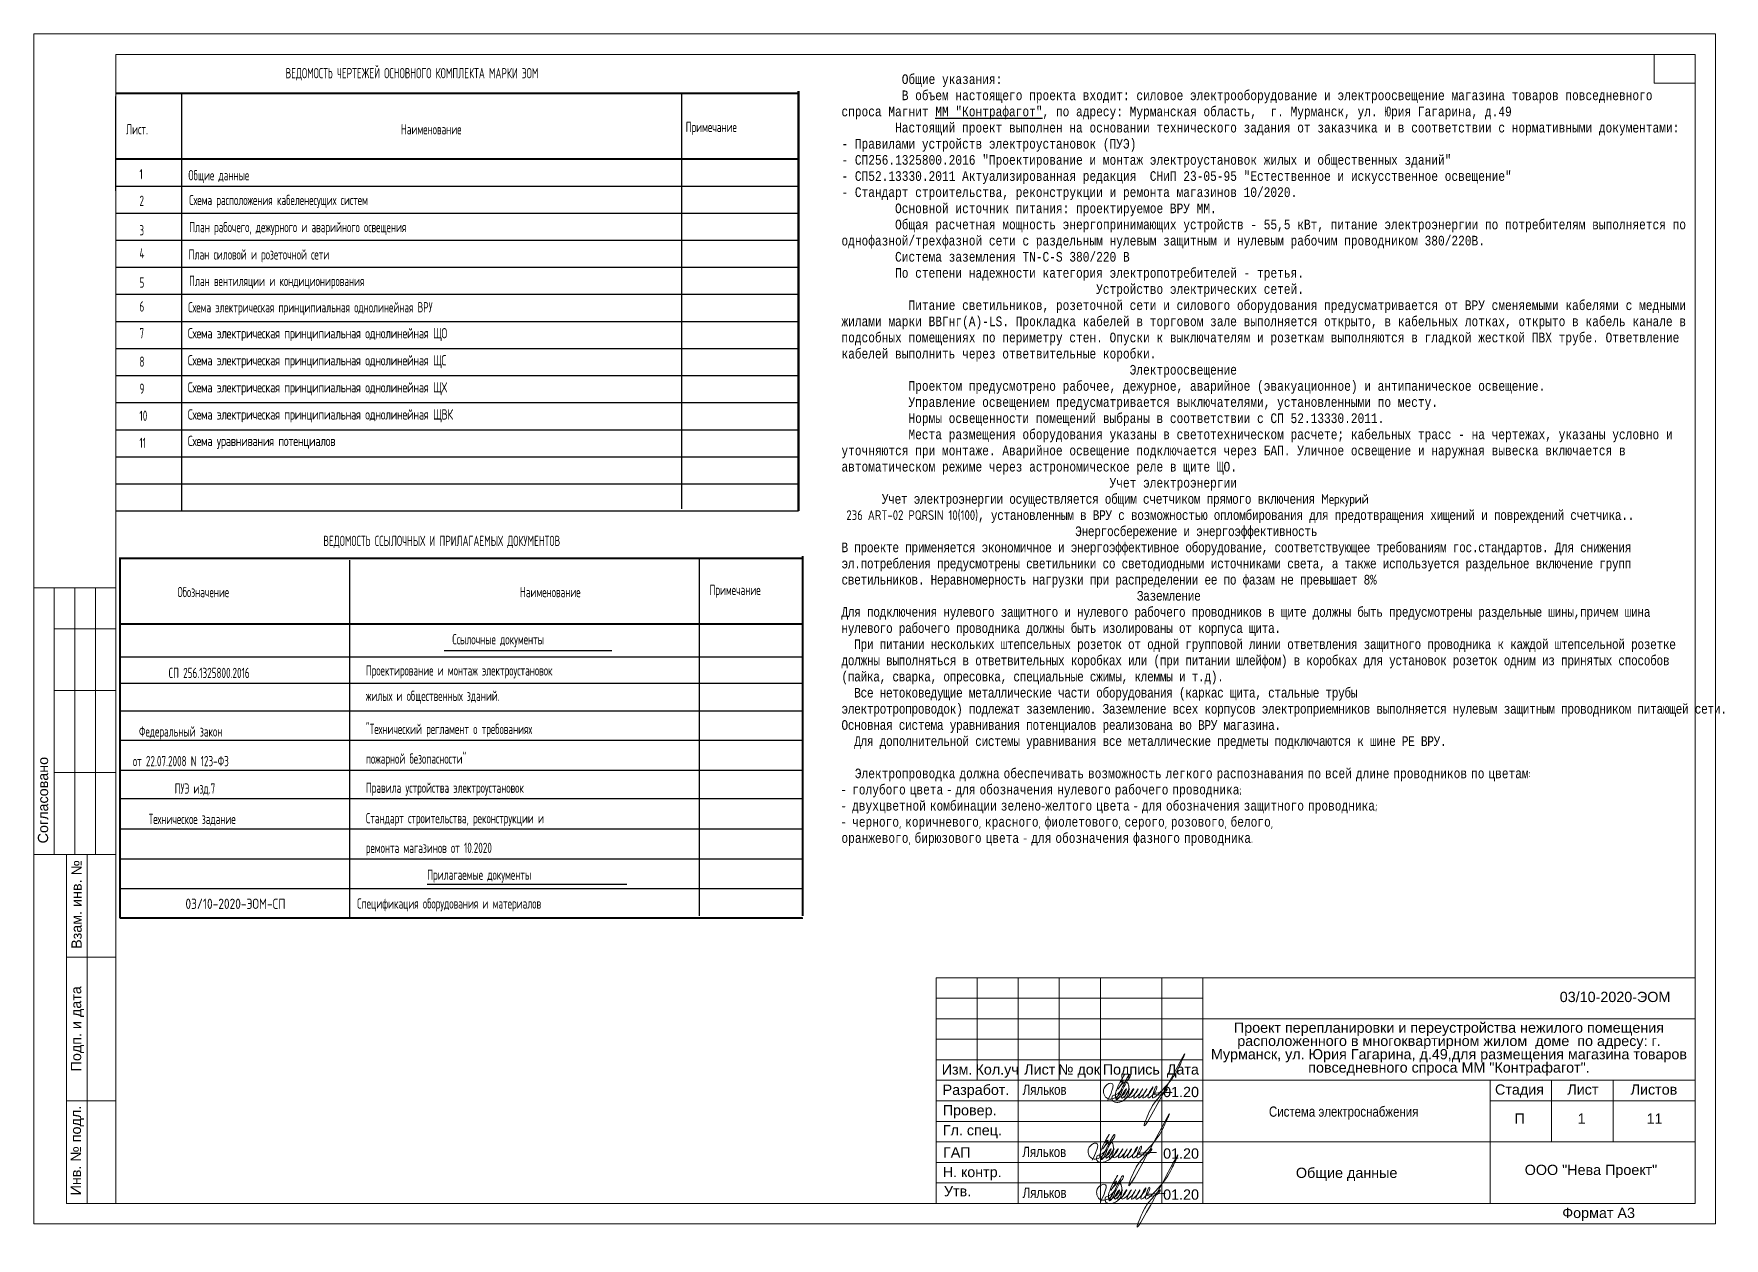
# Model space of a CAD drawing. Header units: metres. Extents: x -472 to 201, y -446 to -235.
# Drawn here: x -52.4 to 30, y -294 to -235.3 of the extents above; entities that cross this region are included whole.
import ezdxf
from ezdxf.enums import TextEntityAlignment as Align

# ---------------------------------------------------------------- set-up
doc = ezdxf.new("R2010")
doc.units = ezdxf.units.M
doc.header["$MEASUREMENT"] = 0
for name, color, linetype, lineweight in [('Level 50', 7, 'Continuous', 0), ('Level 63', 7, 'Continuous', 0), ('ЭО', 10, 'Continuous', 35)]:
    doc.layers.add(name, color=color, linetype=linetype, lineweight=lineweight)
doc.layers.add('ЭО-ЭМ', color=7, linetype='Continuous')
doc.styles.add('GOST 2.304', font='CS_Gost2304.shx')
doc.styles.add('Style-Arial', font='arial.ttf')
doc.styles.add('Times', font='CS_Gost2304.shx')
doc.styles.add('ЭОЭМ', font='monotxt.shx', dxfattribs={"width": 0.8})

msp = doc.modelspace()

# ---------------------------------------------------------------- texts
at = {"color": 7, "lineweight": 13, "style": 'Style-Arial', "width": 0.8}
for p in [(-4.223, -286.554), (-4.238, -289.585), (-4.223, -291.575)]:
    msp.add_text('Ляльков', height=0.5, dxfattribs=at).set_placement(p, align=Align.TOP_LEFT)
at = {"color": 7, "linetype": 'Continuous', "lineweight": 13, "style": 'Style-Arial'}
msp.add_text('Общие данные', height=0.5, dxfattribs=at).set_placement((9.1, -291.104))
at = {"color": 7, "linetype": 'Continuous', "lineweight": 13, "insert": (16.562, -283.529), "char_height": 0.5, "width": 23.28161, "attachment_point": 2, "line_spacing_factor": 0.776524, "style": 'Style-Arial'}
msp.add_mtext('Проект перепланировки и переустройства нежилого помещения расположенного в многоквартирном жилом  доме  по адресу: г. Мурманск, ул. Юрия Гагарина, д.49,для размещения магазина товаров \\Pповседневного спроса ММ "Контрафагот".', dxfattribs=at)
at = {"color": 7, "linetype": 'Continuous', "lineweight": 30, "char_height": 0.5, "attachment_point": 1, "line_spacing_factor": 0.72, "style": 'GOST 2.304'}
for insert in [(2.626, -286.664), (2.626, -289.664), (2.626, -291.664)]:
    msp.add_mtext('{\\fArial|b0|i0|c204|p39;01.20}', dxfattribs=dict(at, insert=insert))
at = {"color": 7, "linetype": 'Continuous', "lineweight": 0, "char_height": 0.5, "attachment_point": 5}
for s, insert, line_spacing_factor, style in [('{\\W0.8;Система электроснабжения}', (11.427, -287.946), 0.9, 'Style-Arial'), ('{\\fArial|b0|i0|c204|p39;П}', (20.015, -288.213), 0.72, 'GOST 2.304'), ('{\\fArial|b0|i0|c204|p39;1}', (23.026, -288.213), 0.72, 'GOST 2.304'), ('{\\fArial|b0|i0|c204|p39;11}', (26.585, -288.213), 0.72, 'GOST 2.304')]:
    msp.add_mtext(s, dxfattribs=dict(at, insert=insert, line_spacing_factor=line_spacing_factor, style=style))
at = {"layer": 'Level 63', "color": 7, "linetype": 'Continuous', "lineweight": 0, "style": 'Style-Arial'}
msp.add_text('03/10-2020-ЭОМ', height=0.5, dxfattribs=at).set_placement((21.963, -282.032), align=Align.TOP_LEFT)
at = {"layer": 'ЭО', "linetype": 'ByBlock', "lineweight": -3, "ltscale": 5, "insert": (-13.059, -237.321), "char_height": 0.472, "width": 41.29155, "attachment_point": 1, "style": 'ЭОЭМ'}
msp.add_mtext('\\A1;\\pxsm1,t6.4,78.8;{\\C0;         Общие указания:\\P\\ps*,tz;         В объем настоящего проекта входит: силовое электрооборудование и электроосвещение магазина товаров повседневного спроса\\A0; Магнит \\LММ "Контрафагот"\\l, по адресу: Мурманская область,  г. Мурманск, ул. Юрия Гагарина, д.49\\P\\psm1,t6.4,78.8;\\A1;        Настоящий проект выполнен на основании технического задания от заказчика и в соответствии с нормативными документами:\\P- Правилами устройств электроустановок (ПУЭ)\\P- СП256.1325800.2016 "Проектирование и монтаж электроустановок жилых и общественных зданий"\\P- СП52.13330.2011 Актуализированная редакция  СНиП 23-05-95 "Естественное и искусственное освещение"\\P- Стандарт строительства, реконструкции и ремонта магазинов 10/2020.\\P        Основной источник питания: проектируемое ВРУ ММ.\\P        Общая расчетная мощность энергопринимающих устройств - 55,5 кВт, питание электроэнергии по потребителям выполняется по однофазной/трехфазной сети с раздельным нулевым защитным и нулевым рабочим проводником 380/220В.\\P        Система заземления TN-C-S 380/220 В\\P        По степени надежности категория электропотребителей - третья.\\P                                      Устройство электрических сетей.\\P\\ptz;          Питание светильников, розеточной сети и силового оборудования предусматривается от ВРУ сменяемыми кабелями с медными жилами марки ВВГнг(А)-LS. Прокладка кабелей в торговом зале выполняется открыто, в кабельных лотках, открыто в кабель канале в подсобных помещениях по периметру стен. Опуски к выключателям и розеткам выполняются в гладкой жесткой ПВХ трубе. Ответвление кабелей выполнить через ответвительные коробки. \\P                                           Электроосвещение\\P          Проектом предусмотрено рабочее, дежурное, аварийное (эвакуационное) и антипаническое освещение.\\P\\pt6.4,78.8;          Управление освещением предусматривается выключателями, установленными по месту. \\P          Нормы освещенности помещений выбраны в соответствии с СП 52.13330.2011.\\P          Места размещения оборудования указаны в светотехническом расчете; кабельных трасс - на чертежах, указаны условно и уточняются при монтаже. Аварийное освещение подключается через БАП. Уличное освещение и наружная вывеска включается в автоматическом режиме через астрономическое реле в щите ЩО.\\P                                        Учет электроэнергии\\P\\pi4.1756,s*,tz;\\T0.95;Учет электроэнергии осуществляется общим счетчиком прямого включения \\Fcs_gost2304|c204;\\W1;\\T1;Меркурий\\P\\pi0; 236 ART-02 PQRSIN \\A0;10(100)\\A1;\\Fmonotxt|c204;\\W0.8;\\T0.95;, установленным в ВРУ с возможностью опломбирования для предотвращения хищений и повреждений счетчика..\\P\\pi24.143,sm1;Энергосбережение и энергоэффективность \\P\\pi0,t6.4,78.8;В проекте применяется экономичное и энергоэффективное оборудование, соответствующее требованиям гос.стандартов. Для снижения эл.потребления предусмотрены светильники со светодиодными источниками света, а также используется раздельное включение групп светильников. Неравномерность нагрузки при распределении ее по фазам не превышает 8%\\T1;\\P\\pi30.513,tz;\\T0.95;Заземление\\P\\pi0;Для подключения нулевого защитного и нулевого рабочего проводников в щите должны быть предусмотрены раздельные шины,причем шина нулевого рабочего проводника должны быть изолированы от корпуса щита.\\P  При питании нескольких штепсельных розеток от одной групповой линии ответвления защитного проводника к каждой штепсельной розетке должны выполняться в ответвительных коробках или (при питании шлейфом) в коробках для установок розеток одним из принятых способов (пайка, сварка, опресовка, специальные сжимы, клеммы и т.д).\\P  Все нетоковедущие металлические части оборудования (каркас щита, стальные трубы\\Pэлектротропроводок) подлежат заземлению. Заземление всех корпусов электроприемников выполняется нулевым защитным проводником питающей сети.\\PОсновная система уравнивания потенциалов реализована во ВРУ магазина.\\P\\pt6.4,78.8;  Для дополнительной системы уравнивания все металлические предметы подключаются к шине РЕ ВРУ.\\T1;\\P                                  \\P\\pi0.00237,t1.1027;  Электропроводка\\Fcs_gost2304|c238; \\Fmonotxt|c204;должна\\Fcs_gost2304|c238; \\Fmonotxt|c204;обеспечивать\\Fcs_gost2304|c238; \\Fmonotxt|c204;возможность\\Fcs_gost2304|c238; \\Fmonotxt|c204;легкого\\Fcs_gost2304|c238; \\Fmonotxt|c204;распознавания\\Fcs_gost2304|c238; \\Fmonotxt|c204;по\\Fcs_gost2304|c238; \\Fmonotxt|c204;всей\\Fcs_gost2304|c238; \\Fmonotxt|c204;длине\\Fcs_gost2304|c238; \\Fmonotxt|c204;проводников\\Fcs_gost2304|c238; \\Fmonotxt|c204;по\\Fcs_gost2304|c238; \\Fmonotxt|c204;цветам\\Fcs_gost2304|c238;:\\P\\pi0;-^I\\Fmonotxt|c204;голубого\\Fcs_gost2304|c238; \\Fmonotxt|c204;цвета\\Fcs_gost2304|c238; - \\Fmonotxt|c204;для\\Fcs_gost2304|c238; \\Fmonotxt|c204;обозначения\\Fcs_gost2304|c238; \\Fmonotxt|c204;нулевого\\Fcs_gost2304|c238; \\Fmonotxt|c204;рабочего\\Fcs_gost2304|c238; \\Fmonotxt|c204;проводника\\Fcs_gost2304|c238;;\\P-^I\\Fmonotxt|c204;двухцветной\\Fcs_gost2304|c238; \\Fmonotxt|c204;комбинации\\Fcs_gost2304|c238; \\Fmonotxt|c204;зелено\\Fcs_gost2304|c238;-\\Fmonotxt|c204;желтого\\Fcs_gost2304|c238; \\Fmonotxt|c204;цвета\\Fcs_gost2304|c238; - \\Fmonotxt|c204;для\\Fcs_gost2304|c238; \\Fmonotxt|c204;обозначения\\Fcs_gost2304|c238; \\Fmonotxt|c204;защитного\\Fcs_gost2304|c238; \\Fmonotxt|c204;проводника\\Fcs_gost2304|c238;;\\P-^I\\Fmonotxt|c204;черного\\Fcs_gost2304|c238;, \\Fmonotxt|c204;коричневого\\Fcs_gost2304|c238;, \\Fmonotxt|c204;красного\\Fcs_gost2304|c238;, \\Fmonotxt|c204;фиолетового\\Fcs_gost2304|c238;, \\Fmonotxt|c204;серого\\Fcs_gost2304|c238;, \\Fmonotxt|c204;розового\\Fcs_gost2304|c238;, \\Fmonotxt|c204;белого\\Fcs_gost2304|c238;, \\P\\pt6.4,78.8;\\Fmonotxt|c204;оранжевого\\Fcs_gost2304|c238;, \\Fmonotxt|c204;бирюзового\\Fcs_gost2304|c238; \\Fmonotxt|c204;цвета\\Fcs_gost2304|c238; - \\Fmonotxt|c204;для\\Fcs_gost2304|c238; \\Fmonotxt|c204;обозначения\\Fcs_gost2304|c238; \\Fmonotxt|c204;фазного\\Fcs_gost2304|c238; \\Fmonotxt|c204;проводника\\Fcs_gost2304|c238;.}', dxfattribs=at)
at = {"layer": 'ЭО-ЭМ', "lineweight": 25, "ltscale": 100, "transparency": 33554687, "style": 'Times', "width": 0.8}
for s, p in [('ВЕДОМОСТЬ ЧЕРТЕЖЕЙ ОСНОВНОГО КОМПЛЕКТА МАРКИ ЭОМ ', (-40.158, -237.514)), ('Лист.', (-47.936, -240.245)), ('Наименование', (-34.536, -240.245)), ('Примечание', (-20.652, -240.137)), ('1', (-47.284, -242.439)), ('Общие данные', (-44.9, -242.486)), ('2', (-47.284, -243.735)), ('Схема расположения кабеленесущих систем ', (-44.859, -243.695)), ('3', (-47.284, -245.171)), ('План рабочего, дежурного и аварийного освещения', (-44.859, -245.015)), ('4', (-47.284, -246.293)), ('План силовой и розеточной сети ', (-44.887, -246.347)), ('5', (-47.284, -247.717)), ('План вентиляции и кондиционирования', (-44.866, -247.638)), ('6', (-47.284, -248.883)), ('Схема электрическая принципиальная однолинейная ВРУ', (-44.909, -248.923)), ('7', (-47.284, -250.185)), ('8', (-47.284, -251.572)), ('9', (-47.284, -252.891)), ('10', (-47.284, -254.21)), ('11', (-47.284, -255.53)), ('ВЕДОМОСТЬ ССЫЛОЧНЫХ И ПРИЛАГАЕМЫХ ДОКУМЕНТОВ', (-38.317, -260.308)), ('Обозначение', (-45.431, -262.802)), ('Наименование', (-28.731, -262.802)), ('Примечание', (-19.492, -262.695)), ('Ссылочные документы', (-32.031, -265.102)), ('Проектирование и монтаж электроустановок', (-36.246, -266.621)), ('СП 256.1325800.2016', (-45.861, -266.743)), ('жилых и общественных зданий.', (-36.246, -267.858)), ('Федеральный закон ', (-47.309, -269.595)), ('"Технический регламент о требованиях ', (-36.246, -269.473)), ('пожарной безопасности"', (-36.246, -270.918)), ('от 22.07.2008 N 123-ФЗ', (-47.605, -271.04)), ('ПУЭ изд.7', (-45.567, -272.377)), ('Правила устройства электроустановок', (-36.246, -272.337)), ('Техническое задание', (-46.838, -273.861)), ('Стандарт строительства, реконструкции и ', (-36.246, -273.821)), ('ремонта магазинов от 10.2020 ', (-36.246, -275.267)), ('Прилагаемые документы', (-33.255, -276.576)), ('Спецификация оборудования и материалов', (-36.671, -277.979))]:
    msp.add_text(s, height=0.5, dxfattribs=at).set_placement(p)
at = {"layer": 'ЭО-ЭМ', "lineweight": 25, "ltscale": 100, "transparency": 33554687, "style": 'Times'}
msp.add_text('03/10-2020-ЭОМ-СП', height=0.5, dxfattribs=at).set_placement((-42.603, -277.494), align=Align.TOP_CENTER)
at = {"layer": 'ЭО-ЭМ', "lineweight": 25, "ltscale": 100, "transparency": 33554687, "char_height": 0.5, "width": 32.17592, "attachment_point": 1, "style": 'Times'}
for s, insert in [('{\\W0.9;\\T0.95;Схема электрическая принципиальная однолинейная ЩО}', (-44.928, -249.687)), ('{\\W0.9;\\T0.95;Схема электрическая принципиальная однолинейная ЩС}', (-44.928, -251.006)), ('{\\W0.9;\\T0.95;Схема электрическая принципиальная однолинейная ЩХ}', (-44.928, -252.325)), ('{\\W0.9;\\T0.95;Схема электрическая принципиальная однолинейная ЩВК}', (-44.928, -253.645)), ('{\\W0.9;\\T0.95;Схема уравнивания потенциалов}', (-44.928, -254.936))]:
    msp.add_mtext(s, dxfattribs=dict(at, insert=insert))

# ---------------------------------------------------------------- blocks, each defined once
blk = doc.blocks.new('*U316')
at = {"layer": 'Level 50', "color": 7, "linetype": 'Continuous', "lineweight": 0}
for p, q in [((-20.487, 14.5), (20.513, 14.5)), ((-20.487, -14.5), (-20.487, 14.5)), ((20.513, 14.5), (20.513, -14.5)), ((20.513, -14.5), (-20.487, -14.5))]:
    blk.add_line(p, q, dxfattribs=at)
at = {"layer": 'Level 50', "color": 7, "linetype": 'Continuous', "lineweight": 13}
for p, q in [((-18.487, 14), (20.013, 14)), ((-18.487, 14), (-18.487, -14)), ((19.013, 14), (19.013, 13.3)), ((20.013, 14), (20.013, -14)), ((19.013, 13.3), (20.013, 13.3)), ((-18.926, -14), (20.013, -14))]:
    blk.add_line(p, q, dxfattribs=at)
at = {"layer": 'Level 63', "color": 7, "linetype": 'Continuous', "lineweight": 13}
for p, q in [((-20.487, 1), (-18.487, 1)), ((-20.487, 1), (-20.487, -5.5)), ((-19.987, 1), (-19.987, -5.5)), ((-19.487, 1), (-19.487, -5.5)), ((-18.987, 1), (-18.987, -5.5)), ((-19.987, 0), (-18.487, 0)), ((-19.987, -1.5), (-18.487, -1.5)), ((-19.987, -3.5), (-18.487, -3.5)), ((-20.487, -5.5), (-18.487, -5.5)), ((-19.687, -5.5), (-18.487, -5.5)), ((-19.187, -14), (-19.187, -5.5)), ((-19.687, -8), (-18.487, -8)), ((1.513, -8.5), (20.013, -8.5)), ((1.513, -8.5), (1.513, -14)), ((2.513, -8.5), (2.513, -11)), ((3.513, -8.5), (3.513, -14)), ((4.513, -8.5), (4.513, -11)), ((5.513, -8.5), (5.513, -14)), ((7.013, -8.5), (7.013, -14)), ((8.013, -8.5), (8.013, -14)), ((8.013, -9.5), (20.013, -9.5)), ((1.513, -10.5), (8.013, -10.5)), ((1.513, -11), (8.013, -11)), ((8.013, -11), (20.013, -11)), ((-19.687, -11.5), (-18.487, -11.5)), ((15.013, -11.5), (20.013, -11.5)), ((8.013, -12.5), (20.013, -12.5))]:
    blk.add_line(p, q, dxfattribs=at)
at = {"layer": 'Level 63', "color": 7, "linetype": 'Continuous', "lineweight": 0}
for p, q in [((1.513, -9), (8.013, -9)), ((1.513, -9.5), (8.013, -9.5)), ((1.513, -10), (8.013, -10)), ((1.513, -11.5), (8.013, -11.5)), ((1.513, -12), (8.013, -12)), ((1.513, -12.5), (8.013, -12.5)), ((1.513, -13), (8.013, -13)), ((1.513, -13.5), (8.013, -13.5))]:
    blk.add_line(p, q, dxfattribs=at)
at = {"layer": 'Level 63', "color": 7, "linetype": 'Continuous', "lineweight": 13, "flags": 128}
for points in [[(-18.487, -14), (-19.687, -14), (-19.687, -5.5)], [(15.013, -11), (15.013, -14)], [(16.513, -11), (16.513, -12.5)], [(18.013, -11), (18.013, -12.5)]]:
    blk.add_lwpolyline(points, dxfattribs=at)
at = {"color": 7, "linetype": 'Continuous', "lineweight": 13, "style": 'Style-Arial'}
blk.add_text('ООО "Нева Проект"', height=0.25, dxfattribs=at).set_placement((15.859, -13.057), align=Align.TOP_LEFT)
at = {"layer": 'Level 63', "color": 7, "linetype": 'Continuous', "lineweight": 0, "style": 'Style-Arial'}
for s, p in [('Согласовано', (-20.263, -4.173)), ('Взам. инв. №', (-19.445, -6.716)), ('Подп. и дата', (-19.457, -9.745)), ('Инв. № подл.', (-19.462, -12.713))]:
    blk.add_text(s, height=0.25002, rotation=90, dxfattribs=at).set_placement(p, align=Align.MIDDLE_CENTER)
for s, p in [('Изм.', (2.02, -10.735)), ('Кол.уч', (2.997, -10.735)), ('Лист', (4.036, -10.735)), ('№ док', (4.994, -10.735)), ('Подпись', (6.268, -10.735)), ('Дата', (7.524, -10.735)), ('Разработ.', (2.482, -11.231)), ('Стадия', (15.731, -11.225)), ('Лист', (17.276, -11.225)), ('Листов', (19.009, -11.225)), ('Провер.', (2.327, -11.729)), ('Гл. спец.', (2.393, -12.216)), ('ГАП', (2.014, -12.757)), ('Н. контр.', (2.388, -13.235)), ('Утв.', (2.032, -13.702)), ('Формат А3', (17.66, -14.231))]:
    blk.add_text(s, height=0.25, dxfattribs=at).set_placement(p, align=Align.MIDDLE_CENTER)

# ---------------------------------------------------------------- linework, layer by layer
at = {"color": 5, "linetype": 'Continuous', "lineweight": 0}
for points in [[(-0.076, -287.32), (0.129, -286.85), (0.179, -286.662), (0.179, -286.556), (0.117, -286.494), (0.018, -286.494), (-0.137, -286.583), (-0.246, -286.722), (-0.275, -286.803), (-0.275, -286.94), (-0.241, -287.068), (-0.155, -287.189), (-0.057, -287.246), (0.077, -287.268), (0.213, -287.232), (0.33, -287.179), (0.41, -287.117), (0.553, -286.869), (0.685, -286.597), (0.793, -286.376), (0.905, -286.182), (0.98, -286.077), (1.014, -286.068), (1.028, -286.118), (1.006, -286.2), (0.941, -286.29), (0.558, -287.027), (0.437, -287.237), (0.346, -287.29), (0.321, -287.248), (0.31, -287.205), (0.295, -287.054), (0.361, -286.807), (0.551, -286.394), (0.748, -286.053), (0.553, -286.448), (0.68, -286.337), (0.422, -286.783), (0.624, -286.522), (0.772, -286.436), (0.885, -286.466), (0.938, -286.587), (0.954, -286.781), (0.812, -287.226), (0.637, -287.355), (0.508, -287.409), (0.309, -287.416), (0.172, -287.358), (0.147, -287.314), (0.132, -287.213), (0.159, -287.11), (0.311, -287.055), (0.616, -286.781), (0.385, -287.236), (0.504, -287.167), (0.813, -286.859), (0.837, -286.768), (0.587, -287.202), (0.853, -287), (0.989, -286.754), (0.755, -287.22), (1.078, -286.965), (1.195, -286.754), (0.949, -287.189), (1.281, -286.977), (1.414, -286.754), (1.194, -287.194), (1.534, -286.921), (1.629, -286.754), (1.426, -287.187), (1.821, -286.803), (1.831, -286.779), (1.634, -287.163), (2.122, -286.709), (2.128, -286.69), (1.879, -287.171), (2.318, -286.709), (2.318, -286.651), (2.099, -287.147), (2.7, -286.697), (3.388, -285.711), (3.658, -285.13), (1.703, -288.516), (2.069, -287.652), (2.518, -287.071), (2.825, -286.765), (2.713, -286.958), (2.173, -287.022), (3.059, -286.937)], [(-0.827, -290.244), (-0.622, -289.774), (-0.572, -289.586), (-0.572, -289.48), (-0.634, -289.417), (-0.733, -289.417), (-0.887, -289.506), (-0.997, -289.646), (-1.026, -289.727), (-1.026, -289.864), (-0.992, -289.991), (-0.906, -290.113), (-0.807, -290.17), (-0.674, -290.192), (-0.538, -290.155), (-0.421, -290.102), (-0.341, -290.04), (-0.198, -289.793), (-0.065, -289.521), (0.042, -289.3), (0.154, -289.105), (0.229, -289.001), (0.264, -288.992), (0.277, -289.042), (0.255, -289.124), (0.19, -289.213), (-0.192, -289.95), (-0.314, -290.161), (-0.405, -290.213), (-0.429, -290.171), (-0.441, -290.129), (-0.456, -289.978), (-0.389, -289.731), (-0.2, -289.317), (-0.003, -288.977), (-0.197, -289.372), (-0.071, -289.26), (-0.329, -289.707), (-0.127, -289.445), (0.021, -289.36), (0.134, -289.39), (0.187, -289.51), (0.203, -289.704), (0.062, -290.15), (-0.114, -290.278), (-0.243, -290.332), (-0.441, -290.34), (-0.579, -290.281), (-0.604, -290.238), (-0.619, -290.137), (-0.592, -290.034), (-0.44, -289.979), (-0.134, -289.705), (-0.365, -290.159), (-0.246, -290.091), (0.062, -289.782), (0.086, -289.692), (-0.164, -290.125), (0.102, -289.923), (0.239, -289.678), (0.004, -290.144), (0.328, -289.888), (0.445, -289.678), (0.198, -290.113), (0.53, -289.901), (0.663, -289.678), (0.444, -290.117), (0.784, -289.844), (0.879, -289.678), (0.675, -290.111), (1.07, -289.727), (1.08, -289.702), (0.883, -290.087), (1.372, -289.633), (1.377, -289.613), (1.129, -290.094), (1.567, -289.633), (1.567, -289.575), (1.348, -290.071), (1.949, -289.621), (2.637, -288.635), (2.907, -288.054), (0.952, -291.44), (1.318, -290.576), (1.768, -289.995), (2.074, -289.688), (1.963, -289.881), (1.423, -289.946), (2.308, -289.861)], [(-0.415, -292.246), (-0.21, -291.777), (-0.159, -291.589), (-0.159, -291.482), (-0.222, -291.42), (-0.32, -291.42), (-0.475, -291.509), (-0.585, -291.649), (-0.614, -291.73), (-0.614, -291.867), (-0.579, -291.994), (-0.494, -292.116), (-0.395, -292.172), (-0.262, -292.195), (-0.126, -292.158), (-0.009, -292.105), (0.072, -292.043), (0.214, -291.796), (0.347, -291.524), (0.454, -291.303), (0.567, -291.108), (0.641, -291.004), (0.676, -290.994), (0.689, -291.044), (0.667, -291.127), (0.602, -291.216), (0.22, -291.953), (0.098, -292.164), (0.007, -292.216), (-0.017, -292.174), (-0.029, -292.132), (-0.043, -291.981), (0.023, -291.734), (0.212, -291.32), (0.409, -290.98), (0.215, -291.374), (0.341, -291.263), (0.084, -291.709), (0.285, -291.448), (0.433, -291.363), (0.546, -291.393), (0.6, -291.513), (0.615, -291.707), (0.474, -292.153), (0.298, -292.281), (0.169, -292.335), (-0.029, -292.343), (-0.167, -292.284), (-0.192, -292.241), (-0.207, -292.14), (-0.179, -292.037), (-0.028, -291.982), (0.278, -291.708), (0.047, -292.162), (0.166, -292.094), (0.474, -291.785), (0.498, -291.695), (0.248, -292.128), (0.514, -291.926), (0.651, -291.68), (0.416, -292.146), (0.74, -291.891), (0.857, -291.68), (0.61, -292.116), (0.943, -291.904), (1.075, -291.68), (0.856, -292.12), (1.196, -291.847), (1.291, -291.68), (1.087, -292.114), (1.483, -291.73), (1.492, -291.705), (1.295, -292.09), (1.784, -291.636), (1.789, -291.616), (1.541, -292.097), (1.979, -291.636), (1.979, -291.578), (1.761, -292.073), (2.361, -291.624), (3.049, -290.638), (3.319, -290.057), (1.364, -293.443), (1.73, -292.579), (2.18, -291.998), (2.486, -291.691), (2.375, -291.884), (1.835, -291.949), (2.72, -291.864)]]:
    msp.add_spline(points, degree=3, dxfattribs=at)
at = {"layer": 'ЭО-ЭМ', "lineweight": 25, "ltscale": 100, "transparency": 33554687}
for p, q in [((-15.152, -238.137), (-15.152, -241.337)), ((-15.152, -241.337), (-15.152, -238.137)), ((-48.436, -238.245), (-15.152, -238.245)), ((-15.152, -238.245), (-48.436, -238.245)), ((-48.436, -243), (-48.436, -238.4)), ((-45.236, -238.245), (-45.236, -258.596)), ((-20.853, -238.245), (-20.853, -258.489)), ((-15.152, -241.445), (-48.436, -241.445)), ((-48.436, -241.445), (-15.152, -241.445)), ((-15.152, -249.337), (-15.152, -241.337)), ((-15.152, -249.337), (-15.152, -241.337)), ((-48.436, -242.764), (-15.152, -242.764)), ((-48.436, -244.083), (-15.152, -244.083)), ((-48.436, -245.403), (-15.152, -245.403)), ((-48.436, -246.722), (-15.152, -246.722)), ((-48.436, -248.041), (-15.152, -248.041)), ((-48.436, -249.36), (-15.152, -249.36)), ((-48.436, -250.68), (-15.152, -250.68)), ((-48.436, -251.999), (-15.152, -251.999)), ((-48.436, -253.318), (-15.152, -253.318)), ((-48.436, -254.638), (-15.152, -254.638)), ((-48.436, -255.957), (-15.152, -255.957)), ((-48.436, -257.276), (-15.152, -257.276)), ((-48.436, -258.596), (-15.152, -258.596)), ((-48.231, -260.902), (-14.947, -260.902)), ((-37.031, -278.438), (-37.031, -261.002)), ((-19.981, -278.331), (-19.981, -260.895)), ((-37.031, -278.438), (-37.031, -262.499)), ((-14.947, -264.102), (-48.231, -264.102)), ((-48.231, -265.702), (-14.947, -265.702)), ((-32.431, -265.402), (-24.259, -265.402)), ((-19.981, -278.331), (-19.981, -265.653)), ((-48.231, -266.993), (-14.947, -266.993)), ((-37.031, -278.438), (-37.031, -267.257)), ((-14.947, -268.361), (-48.231, -268.361)), ((-48.231, -269.767), (-14.947, -269.767)), ((-14.947, -271.251), (-48.231, -271.251)), ((-48.231, -272.619), (-14.947, -272.619)), ((-14.947, -274.103), (-48.231, -274.103)), ((-48.231, -275.548), (-14.947, -275.548)), ((-33.257, -276.785), (-23.526, -276.785)), ((-48.231, -276.993), (-14.947, -276.993)), ((-48.231, -278.438), (-14.947, -278.438))]:
    msp.add_line(p, q, dxfattribs=at)
at = {"layer": 'ЭО-ЭМ', "lineweight": 25, "ltscale": 100, "transparency": 33554687, "const_width": 0.1}
for points in [[(-15.152, -238.137), (-15.152, -258.489)], [(-48.436, -238.245), (-15.152, -238.245)], [(-48.436, -241.445), (-15.152, -241.445)], [(-15.152, -250.837), (-15.152, -258.489)], [(-15.152, -253.104), (-15.152, -258.596)], [(-48.227, -278.438), (-48.227, -260.902), (-14.947, -260.902)], [(-14.947, -260.795), (-14.947, -278.331)], [(-48.231, -264.102), (-14.947, -264.102)], [(-14.947, -278.438), (-48.251, -278.438)]]:
    msp.add_lwpolyline(points, dxfattribs=at)

# ---------------------------------------------------------------- block references
at = {"layer": 'Level 50', "color": 7, "linetype": 'Continuous', "lineweight": 13, "xscale": 2, "yscale": 2, "zscale": 2}
msp.add_blockref('*U316', (-11.462, -264.346), dxfattribs=at)

msp.set_redraw_order([(e.dxf.handle, doc.entitydb.next_handle()) for e in msp.query("TEXT MTEXT ATTDEF DIMENSION ARC_DIMENSION")])  # texts and dimensions are drawn at this point

doc.saveas('drawing.dxf')
